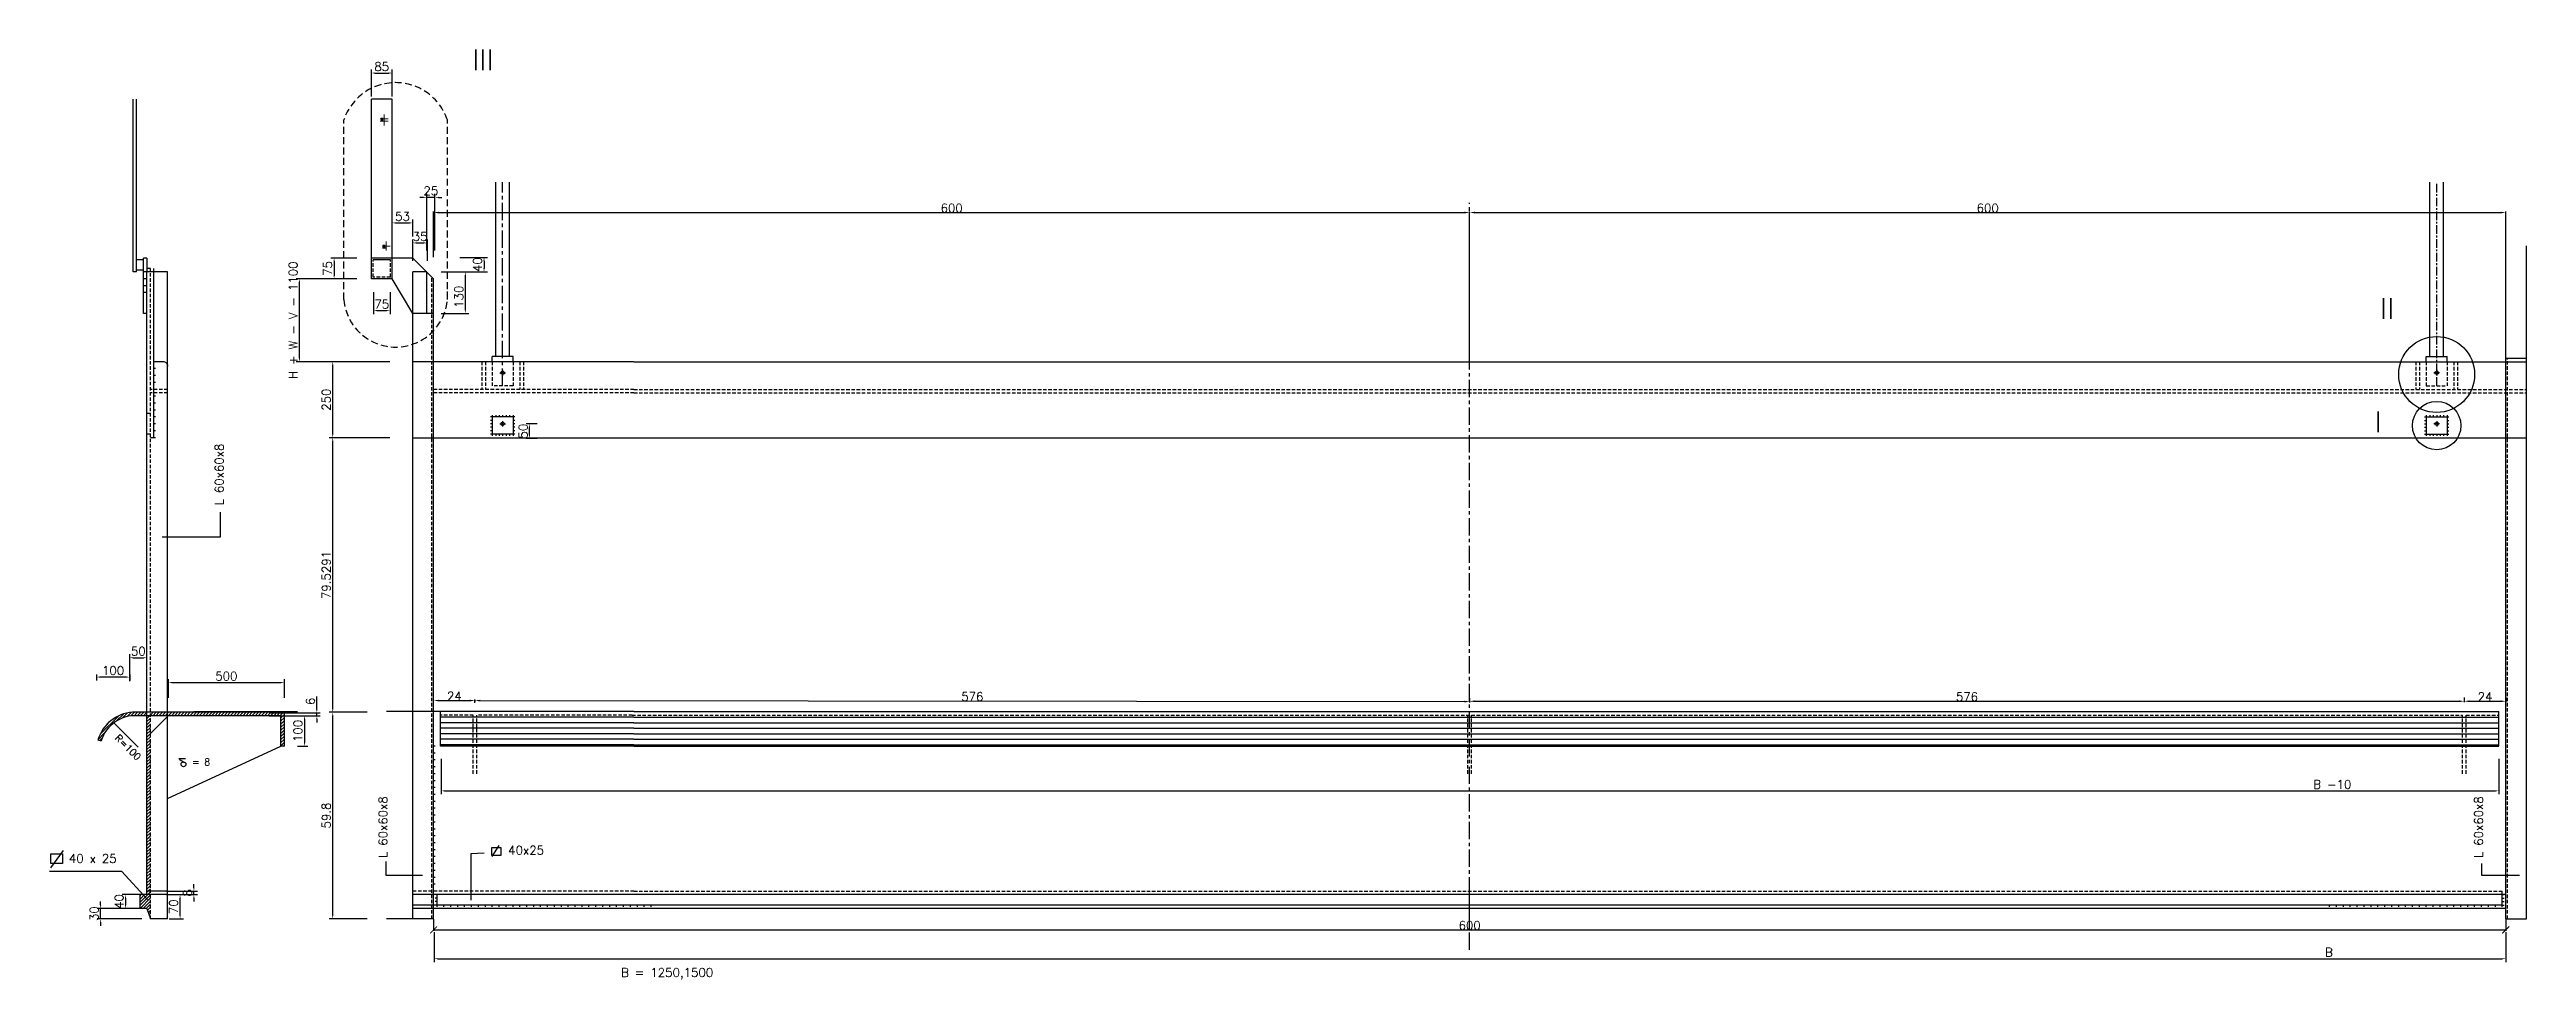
# Model space of a CAD drawing. Header units: metres. Extents: x 444 to 3227, y -3167 to -392.
# Drawn here: x 2249 to 2966, y -763 to -493 of the extents above; entities that cross this region are included whole.
import ezdxf

# ---------------------------------------------------------------- set-up
doc = ezdxf.new("R2010")
doc.units = ezdxf.units.M
doc.linetypes.add('CENTERX2', pattern=[4, 2.5, -0.5, 0.5, -0.5])
doc.linetypes.add('DASHEDX2', pattern=[1.5, 1, -0.5])
doc.layers.get('0').update_dxf_attribs({"linetype": 'CONTINUOUS'})
doc.layers.get('DEFPOINTS').update_dxf_attribs({"linetype": 'CONTINUOUS'})
for name, color, linetype in [('BANGUNAN', 7, 'CONTINUOUS'), ('DIMENSI', 7, 'CONTINUOUS'), ('TEX', 7, 'CONTINUOUS')]:
    doc.layers.add(name, color=color, linetype=linetype)
doc.styles.get("Standard").update_dxf_attribs({"font": 'Simplex.shx', "height": 2.5})
doc.dimstyles.new('Skala 100', dxfattribs={"dimtxt": 0.2, "dimasz": 2, "dimexe": 0.3, "dimexo": 0.1, "dimgap": 0.05, "dimtad": 3, "dimtih": 1, "dimtoh": 1, "dimdec": 0, "dimzin": 0, "dimdsep": 46, "dimtxsty": 'Standard', "dimblk": 'ARCHTICK', "dimcen": -0.2, "dimclrd": 8, "dimclre": 8, "dimclrt": 10, "dimadec": 0, "dimazin": 0, "dimtfac": 1, "dimtdec": 0, "dimtofl": 0, "dimtmove": 0, "dimatfit": 3, "dimldrblk": 'ARCHTICK', "dimfxl": 1, "dimtolj": 1, "dimtzin": 0, "dimarcsym": 0})
doc.dimstyles.new('Skala 200', dxfattribs={"dimtxt": 0.2, "dimasz": 1.5, "dimexe": 0.3, "dimexo": 0.1, "dimgap": 0.05, "dimtad": 3, "dimtih": 1, "dimtoh": 1, "dimdec": 0, "dimlfac": 2, "dimzin": 0, "dimdsep": 46, "dimtxsty": 'Standard', "dimcen": -0.2, "dimclrd": 8, "dimclre": 8, "dimclrt": 10, "dimadec": 0, "dimazin": 0, "dimtfac": 1, "dimtdec": 0, "dimtofl": 0, "dimtmove": 0, "dimatfit": 3, "dimfxl": 1, "dimtolj": 1, "dimtzin": 0, "dimarcsym": 0})
doc.dimstyles.get("Standard").update_dxf_attribs({"dimtxt": 0.18, "dimasz": 0.18, "dimexe": 0.18, "dimexo": 0.0625, "dimgap": 0.09, "dimtad": 0, "dimtih": 1, "dimtoh": 1, "dimdec": 4, "dimzin": 0, "dimdsep": 46, "dimtxsty": 'Standard', "dimcen": 0.09, "dimadec": 0, "dimazin": 0, "dimtfac": 1, "dimtdec": 4, "dimtofl": 0, "dimtmove": 0, "dimatfit": 3, "dimfxl": 1, "dimtolj": 1, "dimtzin": 0, "dimarcsym": 0})
pattern_1 = [(45, (1643.5781, -949.0842), (-0.4490128, 0.4490128), [])]

# ---------------------------------------------------------------- blocks, each defined once
blk = doc.blocks.new('*D82')
at = {"layer": 'DEFPOINTS', "color": 0}
for p in [(2360.58, -748.28), (2960.38, -748.28), (2960.38, -756.63)]:
    blk.add_point(p, dxfattribs=at)
at = {"layer": 'DIMENSI', "color": 1, "lineweight": -2}
for p, q in [((2360.58, -748.91), (2360.58, -757.63)), ((2960.38, -748.91), (2960.38, -757.63)), ((2361.58, -756.63), (2959.38, -756.63))]:
    blk.add_line(p, q, dxfattribs=at)
at = {"layer": 'DIMENSI', "color": 1}
for points in [[(2361.58, -756.47), (2361.58, -756.8), (2360.58, -756.63)], [(2959.38, -756.47), (2959.38, -756.8), (2960.38, -756.63)]]:
    blk.add_solid(points, dxfattribs=at)
at = {"layer": 'DIMENSI', "color": 2, "insert": (2909.18, -754.76), "char_height": 2.5, "attachment_point": 5}
blk.add_mtext('\\A1;B ', dxfattribs=at)
blk = doc.blocks.new('*D83')
at = {"layer": 'DEFPOINTS', "color": 0}
for p in [(2331.18, -605.76), (2341.58, -605.76), (2341.58, -685.28)]:
    blk.add_point(p, dxfattribs=at)
at = {"layer": 'DIMENSI', "color": 1, "lineweight": -2}
for p, q in [((2340.95, -605.76), (2330.18, -605.76)), ((2331.18, -684.28), (2331.18, -606.76)), ((2340.95, -685.28), (2330.18, -685.28))]:
    blk.add_line(p, q, dxfattribs=at)
at = {"layer": 'DIMENSI', "color": 1}
for points in [[(2331.01, -606.76), (2331.34, -606.76), (2331.18, -605.76)], [(2331.01, -684.28), (2331.34, -684.28), (2331.18, -685.28)]]:
    blk.add_solid(points, dxfattribs=at)
at = {"layer": 'DIMENSI', "color": 2, "insert": (2329.3, -645.52), "char_height": 2.5, "attachment_point": 5, "rotation": 90}
blk.add_mtext('\\A1;79.5291', dxfattribs=at)
blk = doc.blocks.new('*D84')
at = {"layer": 'DEFPOINTS', "color": 0}
for p in [(2372.37, -681.58), (2660.38, -681.88), (2660.38, -682.18)]:
    blk.add_point(p, dxfattribs=at)
at = {"layer": 'DIMENSI', "color": 8, "lineweight": -2}
for p, q in [((2372.37, -681.68), (2372.37, -682.18)), ((2373.87, -681.89), (2658.88, -682.18)), ((2660.38, -681.98), (2660.38, -682.48))]:
    blk.add_line(p, q, dxfattribs=at)
at = {"layer": 'DIMENSI', "color": 8}
for points in [[(2373.87, -681.64), (2373.87, -682.14), (2372.37, -681.88)], [(2658.88, -681.93), (2658.88, -682.43), (2660.38, -682.18)]]:
    blk.add_solid(points, dxfattribs=at)
at = {"layer": 'DIMENSI', "color": 10, "insert": (2516.38, -680.73), "char_height": 2.5, "attachment_point": 5}
blk.add_mtext('\\A1;576', dxfattribs=at)
blk = doc.blocks.new('*D85')
at = {"layer": 'DEFPOINTS', "color": 0}
for p in [(2362.58, -698.08), (2958.38, -698.08), (2958.38, -708.03)]:
    blk.add_point(p, dxfattribs=at)
at = {"layer": 'DIMENSI', "color": 1, "lineweight": -2}
for p, q in [((2362.58, -698.71), (2362.58, -709.03)), ((2958.38, -698.71), (2958.38, -709.03)), ((2363.58, -708.03), (2957.38, -708.03))]:
    blk.add_line(p, q, dxfattribs=at)
at = {"layer": 'DIMENSI', "color": 1}
for points in [[(2363.58, -707.87), (2363.58, -708.2), (2362.58, -708.03)], [(2957.38, -707.87), (2957.38, -708.2), (2958.38, -708.03)]]:
    blk.add_solid(points, dxfattribs=at)
at = {"layer": 'DIMENSI', "color": 2, "insert": (2910.18, -706.16), "char_height": 2.5, "attachment_point": 5}
blk.add_mtext('\\A1;B -10', dxfattribs=at)
blk = doc.blocks.new('*D86')
at = {"layer": 'DEFPOINTS', "color": 0}
for p in [(2331.18, -685.28), (2341.78, -685.28), (2341.78, -745.08)]:
    blk.add_point(p, dxfattribs=at)
at = {"layer": 'DIMENSI', "color": 1, "lineweight": -2}
for p, q in [((2341.15, -685.28), (2330.18, -685.28)), ((2331.18, -744.08), (2331.18, -686.28)), ((2341.15, -745.08), (2330.18, -745.08))]:
    blk.add_line(p, q, dxfattribs=at)
at = {"layer": 'DIMENSI', "color": 1}
for points in [[(2331.01, -686.28), (2331.34, -686.28), (2331.18, -685.28)], [(2331.01, -744.08), (2331.34, -744.08), (2331.18, -745.08)]]:
    blk.add_solid(points, dxfattribs=at)
at = {"layer": 'DIMENSI', "color": 2, "insert": (2329.3, -715.18), "char_height": 2.5, "attachment_point": 5, "rotation": 90}
blk.add_mtext('\\A1;59.8', dxfattribs=at)
blk = doc.blocks.new('*D87')
at = {"layer": 'DEFPOINTS', "color": 0}
for p in [(2263.98, -742.08), (2276.58, -742.08), (2276.58, -745.08)]:
    blk.add_point(p, dxfattribs=at)
at = {"layer": 'DIMENSI', "color": 1, "lineweight": -2}
for p, q in [((2275.95, -742.08), (2262.98, -742.08)), ((2275.95, -745.08), (2262.98, -745.08)), ((2263.98, -741.08), (2263.98, -740.08)), ((2263.98, -745.08), (2263.98, -742.08)), ((2263.98, -746.08), (2263.98, -747.08))]:
    blk.add_line(p, q, dxfattribs=at)
at = {"layer": 'DIMENSI', "color": 1}
for points in [[(2263.81, -741.08), (2264.14, -741.08), (2263.98, -742.08)], [(2263.81, -746.08), (2264.14, -746.08), (2263.98, -745.08)]]:
    blk.add_solid(points, dxfattribs=at)
at = {"layer": 'DIMENSI', "color": 2, "insert": (2262.1, -743.58), "char_height": 2.5, "attachment_point": 5, "rotation": 90}
blk.add_mtext('\\A1;30', dxfattribs=at)
blk = doc.blocks.new('*D88')
at = {"layer": 'DEFPOINTS', "color": 0}
for p in [(2283.18, -738.08), (2286.98, -738.08), (2283.18, -745.08)]:
    blk.add_point(p, dxfattribs=at)
at = {"layer": 'DIMENSI', "color": 1, "lineweight": -2}
for p, q in [((2283.8, -738.08), (2287.98, -738.08)), ((2283.8, -745.08), (2287.98, -745.08)), ((2286.98, -744.08), (2286.98, -739.08))]:
    blk.add_line(p, q, dxfattribs=at)
at = {"layer": 'DIMENSI', "color": 1}
for points in [[(2286.81, -739.08), (2287.14, -739.08), (2286.98, -738.08)], [(2286.81, -744.08), (2287.14, -744.08), (2286.98, -745.08)]]:
    blk.add_solid(points, dxfattribs=at)
at = {"layer": 'DIMENSI', "color": 2, "insert": (2285.1, -741.58), "char_height": 2.5, "attachment_point": 5, "rotation": 90}
blk.add_mtext('\\A1;70', dxfattribs=at)
blk = doc.blocks.new('*D89')
at = {"layer": 'DEFPOINTS', "color": 0}
for p in [(2275.98, -738.08), (2271.18, -742.08), (2275.98, -742.08)]:
    blk.add_point(p, dxfattribs=at)
at = {"layer": 'DIMENSI', "color": 1, "lineweight": -2}
for p, q in [((2275.35, -738.08), (2270.18, -738.08)), ((2275.35, -742.08), (2270.18, -742.08)), ((2271.18, -739.08), (2271.18, -741.08))]:
    blk.add_line(p, q, dxfattribs=at)
at = {"layer": 'DIMENSI', "color": 1}
for points in [[(2271.01, -739.08), (2271.34, -739.08), (2271.18, -738.08)], [(2271.01, -741.08), (2271.34, -741.08), (2271.18, -742.08)]]:
    blk.add_solid(points, dxfattribs=at)
at = {"layer": 'DIMENSI', "color": 2, "insert": (2269.3, -740.08), "char_height": 2.5, "attachment_point": 5, "rotation": 90}
blk.add_mtext('\\A1;40', dxfattribs=at)
blk = doc.blocks.new('*D90')
at = {"layer": 'DEFPOINTS', "color": 0}
for p in [(2282.38, -737.08), (2282.38, -738.08), (2290.98, -737.08)]:
    blk.add_point(p, dxfattribs=at)
at = {"layer": 'DIMENSI', "color": 1, "lineweight": -2}
for p, q in [((2283, -737.08), (2291.98, -737.08)), ((2283, -738.08), (2291.98, -738.08)), ((2290.98, -736.08), (2290.98, -735.08)), ((2290.98, -738.08), (2290.98, -737.08)), ((2290.98, -739.08), (2290.98, -740.08))]:
    blk.add_line(p, q, dxfattribs=at)
at = {"layer": 'DIMENSI', "color": 1}
for points in [[(2290.81, -736.08), (2291.14, -736.08), (2290.98, -737.08)], [(2290.81, -739.08), (2291.14, -739.08), (2290.98, -738.08)]]:
    blk.add_solid(points, dxfattribs=at)
at = {"layer": 'DIMENSI', "color": 2, "insert": (2289.1, -737.58), "char_height": 2.5, "attachment_point": 5, "rotation": 90}
blk.add_mtext('\\A1;8', dxfattribs=at)
blk = doc.blocks.new('*D91')
at = {"layer": 'DEFPOINTS', "color": 0}
for p in [(2317.18, -676.68), (2283.58, -681.68), (2317.18, -681.68)]:
    blk.add_point(p, dxfattribs=at)
at = {"layer": 'DIMENSI', "color": 1, "lineweight": -2}
for p, q in [((2283.58, -681.06), (2283.58, -675.68)), ((2284.58, -676.68), (2316.18, -676.68)), ((2317.18, -681.06), (2317.18, -675.68))]:
    blk.add_line(p, q, dxfattribs=at)
at = {"layer": 'DIMENSI', "color": 1}
for points in [[(2284.58, -676.52), (2284.58, -676.85), (2283.58, -676.68)], [(2316.18, -676.52), (2316.18, -676.85), (2317.18, -676.68)]]:
    blk.add_solid(points, dxfattribs=at)
at = {"layer": 'DIMENSI', "color": 2, "insert": (2300.38, -674.81), "char_height": 2.5, "attachment_point": 5}
blk.add_mtext('\\A1;500', dxfattribs=at)
blk = doc.blocks.new('*D92')
at = {"layer": 'DEFPOINTS', "color": 0}
for p in [(2277.38, -669.48), (2272.38, -676.88), (2277.38, -676.88)]:
    blk.add_point(p, dxfattribs=at)
at = {"layer": 'DIMENSI', "color": 1, "lineweight": -2}
for p, q in [((2272.38, -676.26), (2272.38, -668.48)), ((2273.38, -669.48), (2276.38, -669.48)), ((2277.38, -676.26), (2277.38, -668.48))]:
    blk.add_line(p, q, dxfattribs=at)
at = {"layer": 'DIMENSI', "color": 1}
for points in [[(2273.38, -669.32), (2273.38, -669.65), (2272.38, -669.48)], [(2276.38, -669.32), (2276.38, -669.65), (2277.38, -669.48)]]:
    blk.add_solid(points, dxfattribs=at)
at = {"layer": 'DIMENSI', "color": 2, "insert": (2274.88, -667.61), "char_height": 2.5, "attachment_point": 5}
blk.add_mtext('\\A1;50', dxfattribs=at)
blk = doc.blocks.new('*D93')
at = {"layer": 'DEFPOINTS', "color": 0}
for p in [(2262.78, -673.68), (2272.38, -673.68), (2262.78, -675.08)]:
    blk.add_point(p, dxfattribs=at)
at = {"layer": 'DIMENSI', "color": 1, "lineweight": -2}
for p, q in [((2262.78, -674.31), (2262.78, -676.08)), ((2271.38, -675.08), (2263.78, -675.08)), ((2272.38, -674.31), (2272.38, -676.08))]:
    blk.add_line(p, q, dxfattribs=at)
at = {"layer": 'DIMENSI', "color": 1}
for points in [[(2263.78, -674.92), (2263.78, -675.25), (2262.78, -675.08)], [(2271.38, -674.92), (2271.38, -675.25), (2272.38, -675.08)]]:
    blk.add_solid(points, dxfattribs=at)
at = {"layer": 'DIMENSI', "color": 2, "insert": (2267.58, -673.21), "char_height": 2.5, "attachment_point": 5}
blk.add_mtext('\\A1;100', dxfattribs=at)
blk = doc.blocks.new('*D94')
at = {"layer": 'DEFPOINTS', "color": 0}
for p in [(2320.38, -686.28), (2320.38, -695.08), (2322.98, -695.08)]:
    blk.add_point(p, dxfattribs=at)
at = {"layer": 'DIMENSI', "color": 1, "lineweight": -2}
for p, q in [((2321, -686.28), (2323.98, -686.28)), ((2322.98, -687.28), (2322.98, -694.08)), ((2321, -695.08), (2323.98, -695.08))]:
    blk.add_line(p, q, dxfattribs=at)
at = {"layer": 'DIMENSI', "color": 1}
for points in [[(2322.81, -687.28), (2323.14, -687.28), (2322.98, -686.28)], [(2322.81, -694.08), (2323.14, -694.08), (2322.98, -695.08)]]:
    blk.add_solid(points, dxfattribs=at)
at = {"layer": 'DIMENSI', "color": 2, "insert": (2321.1, -690.68), "char_height": 2.5, "attachment_point": 5, "rotation": 90}
blk.add_mtext('\\A1;100', dxfattribs=at)
blk = doc.blocks.new('*D95')
at = {"layer": 'DEFPOINTS', "color": 0}
for p in [(2312.18, -685.48), (2312.18, -686.28), (2326.58, -685.48)]:
    blk.add_point(p, dxfattribs=at)
at = {"layer": 'DIMENSI', "color": 1, "lineweight": -2}
for p, q in [((2326.58, -684.48), (2326.58, -680.69)), ((2312.8, -685.48), (2327.58, -685.48)), ((2312.8, -686.28), (2327.58, -686.28)), ((2326.58, -686.28), (2326.58, -685.48)), ((2326.58, -687.28), (2326.58, -688.28))]:
    blk.add_line(p, q, dxfattribs=at)
at = {"layer": 'DIMENSI', "color": 1}
for points in [[(2326.41, -684.48), (2326.74, -684.48), (2326.58, -685.48)], [(2326.41, -687.28), (2326.74, -687.28), (2326.58, -686.28)]]:
    blk.add_solid(points, dxfattribs=at)
at = {"layer": 'DIMENSI', "color": 2, "insert": (2324.7, -682.09), "char_height": 2.5, "attachment_point": 5, "rotation": 90}
blk.add_mtext('\\A1;6', dxfattribs=at)
blk = doc.blocks.new('*D96')
at = {"layer": 'DEFPOINTS', "color": 0}
for p in [(2360.38, -682.68), (2372.37, -681.88), (2372.37, -682.68)]:
    blk.add_point(p, dxfattribs=at)
at = {"layer": 'DIMENSI', "color": 8, "lineweight": -2}
for p, q in [((2360.38, -682.58), (2360.38, -681.58)), ((2361.88, -681.88), (2370.87, -681.88)), ((2372.37, -682.58), (2372.37, -681.58))]:
    blk.add_line(p, q, dxfattribs=at)
at = {"layer": 'DIMENSI', "color": 8}
for points in [[(2361.88, -681.63), (2361.88, -682.13), (2360.38, -681.88)], [(2370.87, -681.63), (2370.87, -682.13), (2372.37, -681.88)]]:
    blk.add_solid(points, dxfattribs=at)
at = {"layer": 'DIMENSI', "color": 10, "insert": (2366.38, -680.58), "char_height": 2.5, "attachment_point": 5}
blk.add_mtext('\\A1;24', dxfattribs=at)
blk = doc.blocks.new('*D97')
at = {"layer": 'DEFPOINTS', "color": 0}
for p in [(2948.38, -680.88), (2960.38, -680.88), (2960.38, -682.08)]:
    blk.add_point(p, dxfattribs=at)
at = {"layer": 'DIMENSI', "color": 8, "lineweight": -2}
for p, q in [((2948.38, -680.98), (2948.38, -682.38)), ((2960.38, -680.98), (2960.38, -682.38)), ((2949.88, -682.08), (2958.88, -682.08))]:
    blk.add_line(p, q, dxfattribs=at)
at = {"layer": 'DIMENSI', "color": 8}
for points in [[(2949.88, -681.83), (2949.88, -682.33), (2948.38, -682.08)], [(2958.88, -681.83), (2958.88, -682.33), (2960.38, -682.08)]]:
    blk.add_solid(points, dxfattribs=at)
at = {"layer": 'DIMENSI', "color": 10, "insert": (2954.38, -680.78), "char_height": 2.5, "attachment_point": 5}
blk.add_mtext('\\A1;24', dxfattribs=at)
blk = doc.blocks.new('*D98')
at = {"layer": 'DEFPOINTS', "color": 0}
for p in [(2660.38, -681.08), (2948.38, -681.08), (2948.38, -682.08)]:
    blk.add_point(p, dxfattribs=at)
at = {"layer": 'DIMENSI', "color": 8, "lineweight": -2}
for p, q in [((2660.38, -681.18), (2660.38, -682.38)), ((2948.38, -681.18), (2948.38, -682.38)), ((2661.88, -682.08), (2946.88, -682.08))]:
    blk.add_line(p, q, dxfattribs=at)
at = {"layer": 'DIMENSI', "color": 8}
for points in [[(2661.88, -681.83), (2661.88, -682.33), (2660.38, -682.08)], [(2946.88, -681.83), (2946.88, -682.33), (2948.38, -682.08)]]:
    blk.add_solid(points, dxfattribs=at)
at = {"layer": 'DIMENSI', "color": 10, "insert": (2804.38, -680.78), "char_height": 2.5, "attachment_point": 5}
blk.add_mtext('\\A1;576', dxfattribs=at)
blk = doc.blocks.new('*D99')
at = {"layer": 'DEFPOINTS', "color": 0}
for p in [(2660.38, -540.56), (2360.38, -553.56), (2660.38, -553.56)]:
    blk.add_point(p, dxfattribs=at)
at = {"layer": 'DIMENSI', "color": 8, "lineweight": -2}
for p, q in [((2360.38, -553.46), (2360.38, -540.26)), ((2361.88, -540.56), (2658.88, -540.56)), ((2660.38, -553.46), (2660.38, -540.26))]:
    blk.add_line(p, q, dxfattribs=at)
at = {"layer": 'DIMENSI', "color": 8}
for points in [[(2361.88, -540.31), (2361.88, -540.81), (2360.38, -540.56)], [(2658.88, -540.31), (2658.88, -540.81), (2660.38, -540.56)]]:
    blk.add_solid(points, dxfattribs=at)
at = {"layer": 'DIMENSI', "color": 10, "insert": (2510.38, -539.26), "char_height": 2.5, "attachment_point": 5}
blk.add_mtext('\\A1;600', dxfattribs=at)
blk = doc.blocks.new('*D100')
at = {"layer": 'DEFPOINTS', "color": 0}
for p in [(2321.58, -559.76), (2333.78, -559.76), (2333.78, -583.76)]:
    blk.add_point(p, dxfattribs=at)
at = {"layer": 'DIMENSI', "color": 1, "lineweight": -2}
for p, q in [((2333.15, -559.76), (2320.58, -559.76)), ((2321.58, -582.76), (2321.58, -560.76)), ((2333.15, -583.76), (2320.58, -583.76))]:
    blk.add_line(p, q, dxfattribs=at)
at = {"layer": 'DIMENSI', "color": 1}
for points in [[(2321.41, -560.76), (2321.74, -560.76), (2321.58, -559.76)], [(2321.41, -582.76), (2321.74, -582.76), (2321.58, -583.76)]]:
    blk.add_solid(points, dxfattribs=at)
at = {"layer": 'DIMENSI', "color": 2, "insert": (2319.7, -571.76), "char_height": 2.5, "attachment_point": 5, "rotation": 90}
blk.add_mtext('\\A1;H + W - V - 1100', dxfattribs=at)
blk = doc.blocks.new('*D101')
at = {"layer": 'DEFPOINTS', "color": 0}
for p in [(2331.18, -583.76), (2348.38, -583.76), (2348.38, -605.76)]:
    blk.add_point(p, dxfattribs=at)
at = {"layer": 'DIMENSI', "color": 1, "lineweight": -2}
for p, q in [((2347.75, -583.76), (2330.18, -583.76)), ((2331.18, -604.76), (2331.18, -584.76)), ((2347.75, -605.76), (2330.18, -605.76))]:
    blk.add_line(p, q, dxfattribs=at)
at = {"layer": 'DIMENSI', "color": 1}
for points in [[(2331.01, -584.76), (2331.34, -584.76), (2331.18, -583.76)], [(2331.01, -604.76), (2331.34, -604.76), (2331.18, -605.76)]]:
    blk.add_solid(points, dxfattribs=at)
at = {"layer": 'DIMENSI', "color": 2, "insert": (2329.3, -594.76), "char_height": 2.5, "attachment_point": 5, "rotation": 90}
blk.add_mtext('\\A1;250', dxfattribs=at)
blk = doc.blocks.new('*D102')
at = {"layer": 'DEFPOINTS', "color": 0}
for p in [(2367.38, -553.56), (2367.38, -557.76), (2374.98, -557.76)]:
    blk.add_point(p, dxfattribs=at)
at = {"layer": 'DIMENSI', "color": 1, "lineweight": -2}
for p, q in [((2368, -553.56), (2375.98, -553.56)), ((2368, -557.76), (2375.98, -557.76)), ((2374.98, -554.56), (2374.98, -556.76))]:
    blk.add_line(p, q, dxfattribs=at)
at = {"layer": 'DIMENSI', "color": 1}
for points in [[(2374.81, -554.56), (2375.14, -554.56), (2374.98, -553.56)], [(2374.81, -556.76), (2375.14, -556.76), (2374.98, -557.76)]]:
    blk.add_solid(points, dxfattribs=at)
at = {"layer": 'DIMENSI', "color": 2, "insert": (2373.1, -555.66), "char_height": 2.5, "attachment_point": 5, "rotation": 90}
blk.add_mtext('\\A1;40', dxfattribs=at)
blk = doc.blocks.new('*D103')
at = {"layer": 'DEFPOINTS', "color": 0}
for p in [(2338.78, -553.76), (2331.58, -559.76), (2338.78, -559.76)]:
    blk.add_point(p, dxfattribs=at)
at = {"layer": 'DIMENSI', "color": 1, "lineweight": -2}
for p, q in [((2338.15, -553.76), (2330.58, -553.76)), ((2331.58, -554.76), (2331.58, -558.76)), ((2338.15, -559.76), (2330.58, -559.76))]:
    blk.add_line(p, q, dxfattribs=at)
at = {"layer": 'DIMENSI', "color": 1}
for points in [[(2331.41, -554.76), (2331.74, -554.76), (2331.58, -553.76)], [(2331.41, -558.76), (2331.74, -558.76), (2331.58, -559.76)]]:
    blk.add_solid(points, dxfattribs=at)
at = {"layer": 'DIMENSI', "color": 2, "insert": (2329.7, -556.76), "char_height": 2.5, "attachment_point": 5, "rotation": 90}
blk.add_mtext('\\A1;75', dxfattribs=at)
blk = doc.blocks.new('*D104')
at = {"layer": 'DEFPOINTS', "color": 0}
for p in [(2342.98, -562.96), (2347.78, -562.96), (2347.78, -568.96)]:
    blk.add_point(p, dxfattribs=at)
at = {"layer": 'DIMENSI', "color": 1, "lineweight": -2}
for p, q in [((2342.98, -563.58), (2342.98, -569.96)), ((2347.78, -563.58), (2347.78, -569.96)), ((2343.98, -568.96), (2346.78, -568.96))]:
    blk.add_line(p, q, dxfattribs=at)
at = {"layer": 'DIMENSI', "color": 1}
for points in [[(2343.98, -568.79), (2343.98, -569.12), (2342.98, -568.96)], [(2346.78, -568.79), (2346.78, -569.12), (2347.78, -568.96)]]:
    blk.add_solid(points, dxfattribs=at)
at = {"layer": 'DIMENSI', "color": 2, "insert": (2345.38, -567.08), "char_height": 2.5, "attachment_point": 5}
blk.add_mtext('\\A1;75', dxfattribs=at)
blk = doc.blocks.new('*D105')
at = {"layer": 'DEFPOINTS', "color": 0}
for p in [(2361.98, -557.76), (2369.58, -557.76), (2361.98, -569.76)]:
    blk.add_point(p, dxfattribs=at)
at = {"layer": 'DIMENSI', "color": 1, "lineweight": -2}
for p, q in [((2362.6, -557.76), (2370.58, -557.76)), ((2369.58, -568.76), (2369.58, -558.76)), ((2362.6, -569.76), (2370.58, -569.76))]:
    blk.add_line(p, q, dxfattribs=at)
at = {"layer": 'DIMENSI', "color": 1}
for points in [[(2369.41, -558.76), (2369.74, -558.76), (2369.58, -557.76)], [(2369.41, -568.76), (2369.74, -568.76), (2369.58, -569.76)]]:
    blk.add_solid(points, dxfattribs=at)
at = {"layer": 'DIMENSI', "color": 2, "insert": (2367.7, -564.96), "char_height": 2.5, "attachment_point": 5, "rotation": 90}
blk.add_mtext('\\A1;130', dxfattribs=at)
blk = doc.blocks.new('*D106')
at = {"layer": 'DEFPOINTS', "color": 0}
for p in [(2354.38, -543.56), (2348.38, -548.16), (2354.38, -548.16)]:
    blk.add_point(p, dxfattribs=at)
at = {"layer": 'DIMENSI', "color": 1, "lineweight": -2}
for p, q in [((2348.38, -547.53), (2348.38, -542.56)), ((2349.38, -543.56), (2353.38, -543.56)), ((2354.38, -547.53), (2354.38, -542.56))]:
    blk.add_line(p, q, dxfattribs=at)
at = {"layer": 'DIMENSI', "color": 1}
for points in [[(2349.38, -543.39), (2349.38, -543.72), (2348.38, -543.56)], [(2353.38, -543.39), (2353.38, -543.72), (2354.38, -543.56)]]:
    blk.add_solid(points, dxfattribs=at)
at = {"layer": 'DIMENSI', "color": 2, "insert": (2351.38, -541.68), "char_height": 2.5, "attachment_point": 5}
blk.add_mtext('\\A1;53', dxfattribs=at)
blk = doc.blocks.new('*D107')
at = {"layer": 'DEFPOINTS', "color": 0}
for p in [(2358.38, -536.16), (2358.38, -552.16), (2360.78, -552.16)]:
    blk.add_point(p, dxfattribs=at)
at = {"layer": 'DIMENSI', "color": 1, "lineweight": -2}
for p, q in [((2357.38, -536.16), (2356.38, -536.16)), ((2358.38, -551.53), (2358.38, -535.16)), ((2360.78, -536.16), (2358.38, -536.16)), ((2360.78, -551.53), (2360.78, -535.16)), ((2361.78, -536.16), (2362.78, -536.16))]:
    blk.add_line(p, q, dxfattribs=at)
at = {"layer": 'DIMENSI', "color": 1}
for points in [[(2357.38, -535.99), (2357.38, -536.32), (2358.38, -536.16)], [(2361.78, -535.99), (2361.78, -536.32), (2360.78, -536.16)]]:
    blk.add_solid(points, dxfattribs=at)
at = {"layer": 'DIMENSI', "color": 2, "insert": (2359.58, -534.28), "char_height": 2.5, "attachment_point": 5}
blk.add_mtext('\\A1;25', dxfattribs=at)
blk = doc.blocks.new('*D108')
at = {"layer": 'DEFPOINTS', "color": 0}
for p in [(2358.58, -549.36), (2354.38, -555.16), (2358.58, -555.16)]:
    blk.add_point(p, dxfattribs=at)
at = {"layer": 'DIMENSI', "color": 1, "lineweight": -2}
for p, q in [((2354.38, -554.53), (2354.38, -548.36)), ((2355.38, -549.36), (2357.58, -549.36)), ((2358.58, -554.53), (2358.58, -548.36))]:
    blk.add_line(p, q, dxfattribs=at)
at = {"layer": 'DIMENSI', "color": 1}
for points in [[(2355.38, -549.19), (2355.38, -549.52), (2354.38, -549.36)], [(2357.58, -549.19), (2357.58, -549.52), (2358.58, -549.36)]]:
    blk.add_solid(points, dxfattribs=at)
at = {"layer": 'DIMENSI', "color": 2, "insert": (2356.48, -547.48), "char_height": 2.5, "attachment_point": 5}
blk.add_mtext('\\A1;35', dxfattribs=at)
blk = doc.blocks.new('*D109')
at = {"layer": 'DEFPOINTS', "color": 0}
for p in [(2388.18, -601.76), (2390.98, -601.76), (2390.98, -605.96)]:
    blk.add_point(p, dxfattribs=at)
at = {"layer": 'DIMENSI', "color": 1, "lineweight": -2}
for p, q in [((2390.35, -601.76), (2387.18, -601.76)), ((2390.35, -605.96), (2387.18, -605.96)), ((2388.18, -604.96), (2388.18, -602.76))]:
    blk.add_line(p, q, dxfattribs=at)
at = {"layer": 'DIMENSI', "color": 1}
for points in [[(2388.01, -602.76), (2388.34, -602.76), (2388.18, -601.76)], [(2388.01, -604.96), (2388.34, -604.96), (2388.18, -605.96)]]:
    blk.add_solid(points, dxfattribs=at)
at = {"layer": 'DIMENSI', "color": 2, "insert": (2386.3, -603.86), "char_height": 2.5, "attachment_point": 5, "rotation": 90}
blk.add_mtext('\\A1;50', dxfattribs=at)
blk = doc.blocks.new('*D110')
at = {"layer": 'DEFPOINTS', "color": 0}
for p in [(2348.38, -500.16), (2342.38, -507.56), (2348.38, -507.56)]:
    blk.add_point(p, dxfattribs=at)
at = {"layer": 'DIMENSI', "color": 1, "lineweight": -2}
for p, q in [((2342.38, -506.93), (2342.38, -499.16)), ((2343.38, -500.16), (2347.38, -500.16)), ((2348.38, -506.93), (2348.38, -499.16))]:
    blk.add_line(p, q, dxfattribs=at)
at = {"layer": 'DIMENSI', "color": 1}
for points in [[(2343.38, -499.99), (2343.38, -500.32), (2342.38, -500.16)], [(2347.38, -499.99), (2347.38, -500.32), (2348.38, -500.16)]]:
    blk.add_solid(points, dxfattribs=at)
at = {"layer": 'DIMENSI', "color": 2, "insert": (2345.38, -498.28), "char_height": 2.5, "attachment_point": 5}
blk.add_mtext('\\A1;85', dxfattribs=at)
blk = doc.blocks.new('_ArchTick')
at = {"color": 0, "linetype": 'ByBlock', "const_width": 0.15}
blk.add_lwpolyline([(-0.5, -0.5), (0.5, 0.5)], dxfattribs=at)
blk = doc.blocks.new('*D111')
at = {"layer": 'DEFPOINTS', "color": 0}
for p in [(2360.38, -745.08), (2960.38, -745.08), (2960.38, -748.28)]:
    blk.add_point(p, dxfattribs=at)
at = {"layer": 'DIMENSI', "color": 8, "lineweight": -2}
for p, q in [((2360.38, -745.18), (2360.38, -748.58)), ((2960.38, -745.18), (2960.38, -748.58)), ((2360.38, -748.28), (2960.38, -748.28))]:
    blk.add_line(p, q, dxfattribs=at)
at = {"layer": 'DIMENSI', "color": 8, "lineweight": -2, "xscale": 2, "yscale": 2, "zscale": 2, "rotation": 180}
blk.add_blockref('_ArchTick', (2360.38, -748.28), dxfattribs=at)
at = {"layer": 'DIMENSI', "color": 8, "lineweight": -2, "xscale": 2, "yscale": 2, "zscale": 2}
blk.add_blockref('_ArchTick', (2960.38, -748.28), dxfattribs=at)
at = {"layer": 'DIMENSI', "color": 10, "insert": (2660.38, -746.98), "char_height": 2.5, "attachment_point": 5}
blk.add_mtext('\\A1;600', dxfattribs=at)
blk = doc.blocks.new('*D112')
at = {"layer": 'DEFPOINTS', "color": 0}
for p in [(2960.38, -540.56), (2660.38, -583.76), (2960.38, -583.76)]:
    blk.add_point(p, dxfattribs=at)
at = {"layer": 'DIMENSI', "color": 8, "lineweight": -2}
for p, q in [((2660.38, -583.66), (2660.38, -540.26)), ((2661.88, -540.56), (2958.88, -540.56)), ((2960.38, -583.66), (2960.38, -540.26))]:
    blk.add_line(p, q, dxfattribs=at)
at = {"layer": 'DIMENSI', "color": 8}
for points in [[(2661.88, -540.31), (2661.88, -540.81), (2660.38, -540.56)], [(2958.88, -540.31), (2958.88, -540.81), (2960.38, -540.56)]]:
    blk.add_solid(points, dxfattribs=at)
at = {"layer": 'DIMENSI', "color": 10, "insert": (2810.38, -539.26), "char_height": 2.5, "attachment_point": 5}
blk.add_mtext('\\A1;600', dxfattribs=at)

msp = doc.modelspace()

# ---------------------------------------------------------------- hatches: boundary and pattern name
at = {"layer": 'BANGUNAN'}
h = msp.add_hatch(dxfattribs=at)
h.set_pattern_fill('ANSI31', color=1, scale=0.2, style=0)
h.set_pattern_definition(pattern_1)
h.paths.add_polyline_path([(2278.37809, -686.28422), (2277.37809, -686.28422), (2277.37809, -737.08422), (2278.37809, -737.08422)])
h.paths.add_polyline_path([(2277.37809, -686.28422), (2277.37809, -685.28422), (2273.17809, -685.28422, 0.311391495), (2263.17809, -693.28422), (2264.13567, -693.57238, -0.351728858), (2274.74176, -686.28422)])
h.paths.add_polyline_path([(2283.37809, -686.28422), (2283.37809, -685.28422), (2278.37809, -685.28422), (2278.37809, -686.28422)])
h.paths.add_polyline_path([(2317.17809, -685.28422), (2283.37809, -685.28422), (2283.37809, -686.28422), (2316.17809, -686.28422), (2316.17809, -695.08422), (2317.17809, -695.08422)])
at = {"layer": 'DIMENSI'}
h = msp.add_hatch(dxfattribs=at)
h.set_pattern_fill('ANSI31', color=1, scale=0.2, style=0)
h.set_pattern_definition(pattern_1)
h.paths.add_polyline_path([(2277.37809, -737.08422), (2277.37809, -738.08422), (2278.37809, -738.08422), (2278.37809, -737.08422)])
h.paths.add_polyline_path([(2278.37809, -738.08422), (2275.37809, -738.08422), (2275.37809, -742.08422), (2277.37809, -742.08422), (2278.37809, -745.08422)])

# ---------------------------------------------------------------- linework, layer by layer
at = {"layer": 'BANGUNAN', "color": 2}
for p, q in [((2273.37809, -557.75516), (2273.37809, -507.75516)), ((2274.37809, -557.75516), (2274.37809, -507.75516)), ((2342.37809, -559.75516), (2342.37809, -507.75516)), ((2348.37809, -507.75516), (2342.37809, -507.75516)), ((2348.37809, -559.75516), (2348.37809, -507.75516)), ((2274.37809, -557.75516), (2273.37809, -557.75516)), ((2276.37809, -554.25516), (2274.37809, -554.25516)), ((2276.37809, -557.25516), (2274.37809, -557.25516)), ((2276.37809, -569.75516), (2276.37809, -553.75516)), ((2277.37809, -553.75516), (2276.37809, -553.75516)), ((2277.37809, -557.75516), (2276.37809, -557.75516)), ((2277.37809, -553.75516), (2277.37809, -557.75516)), ((2278.37809, -556.75516), (2277.37809, -556.75516)), ((2354.37809, -553.75516), (2342.37809, -553.75516)), ((2347.87809, -554.25516), (2342.87809, -554.25516)), ((2360.37809, -559.75516), (2354.37809, -553.75516)), ((2358.37809, -569.75516), (2358.37809, -557.75516)), ((2277.37809, -559.75516), (2276.37809, -559.75516)), ((2277.37809, -561.75516), (2276.37809, -561.75516)), ((2277.37809, -563.75516), (2276.37809, -563.75516)), ((2348.37809, -559.75516), (2342.37809, -559.75516)), ((2354.37809, -569.75516), (2348.37809, -559.75516)), ((2360.37809, -745.08422), (2360.37809, -559.75516)), ((2277.37809, -569.75516), (2276.37809, -569.75516)), ((2358.37809, -569.75516), (2354.37809, -569.75516)), ((2360.37809, -569.75516), (2354.37809, -569.75516)), ((2282.37809, -583.75516), (2279.37809, -583.75516)), ((2279.87809, -585.75516), (2279.37809, -585.75516)), ((2279.87809, -587.75516), (2279.37809, -587.75516)), ((2418.37809, -583.75516), (2354.37809, -583.75516)), ((2383.37809, -582.25516), (2377.37809, -582.25516)), ((2418.37809, -583.75516), (2966.37809, -583.75516)), ((2937.37809, -582.25516), (2943.37809, -582.25516)), ((2960.37809, -745.08422), (2960.37809, -582.75516)), ((2960.37809, -582.75516), (2966.37809, -582.75516)), ((2279.87809, -589.75516), (2279.37809, -589.75516)), ((2290.97809, -685.08422), (2320.97809, -685.08422)), ((2418.37809, -685.08422), (2346.77809, -685.08422)), ((2362.37809, -695.08422), (2362.37809, -685.08422)), ((2418.37809, -686.68422), (2362.37809, -686.68422)), ((2418.37809, -688.28422), (2362.37809, -688.28422)), ((2418.37809, -685.08422), (2958.37809, -685.08422)), ((2418.37809, -686.68422), (2958.37809, -686.68422)), ((2418.37809, -688.28422), (2958.37809, -688.28422)), ((2958.37809, -695.08422), (2958.37809, -685.08422)), ((2360.87809, -695.08422), (2360.37809, -695.08422)), ((2418.37809, -689.88422), (2362.37809, -689.88422)), ((2418.37809, -691.48422), (2362.37809, -691.48422)), ((2418.37809, -693.08422), (2362.37809, -693.08422)), ((2418.37809, -694.68422), (2362.37809, -694.68422)), ((2418.37809, -695.08422), (2362.37809, -695.08422)), ((2418.37809, -689.88422), (2958.37809, -689.88422)), ((2418.37809, -691.48422), (2958.37809, -691.48422)), ((2418.37809, -693.08422), (2958.37809, -693.08422)), ((2418.37809, -694.68422), (2958.37809, -694.68422)), ((2418.37809, -695.08422), (2958.37809, -695.08422)), ((2360.87809, -697.08422), (2360.37809, -697.08422)), ((2360.87809, -699.08422), (2360.37809, -699.08422)), ((2360.87809, -701.08422), (2360.37809, -701.08422)), ((2360.87809, -703.08422), (2360.37809, -703.08422)), ((2360.87809, -705.08422), (2360.37809, -705.08422)), ((2360.87809, -707.08422), (2360.37809, -707.08422)), ((2360.87809, -709.08422), (2360.37809, -709.08422)), ((2360.87809, -711.08422), (2360.37809, -711.08422)), ((2360.87809, -713.08422), (2360.37809, -713.08422)), ((2360.87809, -715.08422), (2360.37809, -715.08422)), ((2360.87809, -717.08422), (2360.37809, -717.08422)), ((2360.87809, -719.08422), (2360.37809, -719.08422)), ((2360.87809, -721.08422), (2360.37809, -721.08422)), ((2360.87809, -723.08422), (2360.37809, -723.08422)), ((2360.87809, -725.08422), (2360.37809, -725.08422)), ((2360.87809, -727.08422), (2360.37809, -727.08422)), ((2360.87809, -729.08422), (2360.37809, -729.08422)), ((2360.87809, -731.08422), (2360.37809, -731.08422)), ((2275.37809, -742.08422), (2275.37809, -738.08422)), ((2283.37809, -738.08422), (2275.37809, -738.08422)), ((2960.37809, -738.08422), (2354.37809, -738.08422)), ((2360.87809, -733.08422), (2360.37809, -733.08422)), ((2360.87809, -735.08422), (2360.37809, -735.08422)), ((2360.37809, -743.08422), (2360.37809, -737.08422)), ((2360.37809, -743.08422), (2360.37809, -737.08422)), ((2360.37809, -743.08422), (2360.37809, -737.08422)), ((2360.37809, -743.08422), (2360.37809, -737.08422)), ((2361.37809, -741.08422), (2361.37809, -738.08422)), ((2959.37809, -741.58422), (2959.37809, -737.08422)), ((2959.37809, -738.08422), (2959.87809, -738.08422)), ((2960.37809, -743.08422), (2960.37809, -737.08422)), ((2277.37809, -742.08422), (2275.37809, -742.08422)), ((2277.37809, -742.08422), (2278.37809, -745.08422)), ((2283.37809, -745.08422), (2278.37809, -745.08422)), ((2360.37809, -745.08422), (2346.77809, -745.08422)), ((2959.37809, -741.08422), (2354.37809, -741.08422)), ((2960.37809, -742.08422), (2354.37809, -742.08422)), ((2361.37809, -739.08422), (2360.87809, -739.08422)), ((2361.37809, -740.08422), (2360.87809, -740.08422)), ((2361.37809, -741.08422), (2360.87809, -741.08422)), ((2361.37809, -741.58422), (2361.37809, -741.08422)), ((2363.37809, -741.58422), (2363.37809, -741.08422)), ((2365.37809, -741.58422), (2365.37809, -741.08422)), ((2367.37809, -741.58422), (2367.37809, -741.08422)), ((2369.37809, -741.58422), (2369.37809, -741.08422)), ((2371.37809, -741.58422), (2371.37809, -741.08422)), ((2373.37809, -741.58422), (2373.37809, -741.08422)), ((2375.37809, -741.58422), (2375.37809, -741.08422)), ((2377.37809, -741.58422), (2377.37809, -741.08422)), ((2379.37809, -741.58422), (2379.37809, -741.08422)), ((2381.37809, -741.58422), (2381.37809, -741.08422)), ((2383.37809, -741.58422), (2383.37809, -741.08422)), ((2385.37809, -741.58422), (2385.37809, -741.08422)), ((2387.37809, -741.58422), (2387.37809, -741.08422)), ((2389.37809, -741.58422), (2389.37809, -741.08422)), ((2391.37809, -741.58422), (2391.37809, -741.08422)), ((2393.37809, -741.58422), (2393.37809, -741.08422)), ((2395.37809, -741.58422), (2395.37809, -741.08422)), ((2397.37809, -741.58422), (2397.37809, -741.08422)), ((2399.37809, -741.58422), (2399.37809, -741.08422)), ((2401.37809, -741.58422), (2401.37809, -741.08422)), ((2403.37809, -741.58422), (2403.37809, -741.08422)), ((2405.37809, -741.58422), (2405.37809, -741.08422)), ((2407.37809, -741.58422), (2407.37809, -741.08422)), ((2409.37809, -741.58422), (2409.37809, -741.08422)), ((2411.37809, -741.58422), (2411.37809, -741.08422)), ((2413.37809, -741.58422), (2413.37809, -741.08422)), ((2415.37809, -741.58422), (2415.37809, -741.08422)), ((2417.37809, -741.58422), (2417.37809, -741.08422)), ((2419.37809, -741.58422), (2419.37809, -741.08422)), ((2421.37809, -741.58422), (2421.37809, -741.08422)), ((2423.37809, -741.58422), (2423.37809, -741.08422)), ((2909.37809, -741.58422), (2909.37809, -741.08422)), ((2911.37809, -741.58422), (2911.37809, -741.08422)), ((2913.37809, -741.58422), (2913.37809, -741.08422)), ((2915.37809, -741.58422), (2915.37809, -741.08422)), ((2917.37809, -741.58422), (2917.37809, -741.08422)), ((2919.37809, -741.58422), (2919.37809, -741.08422)), ((2921.37809, -741.58422), (2921.37809, -741.08422)), ((2923.37809, -741.58422), (2923.37809, -741.08422)), ((2925.37809, -741.58422), (2925.37809, -741.08422)), ((2927.37809, -741.58422), (2927.37809, -741.08422)), ((2929.37809, -741.58422), (2929.37809, -741.08422)), ((2931.37809, -741.58422), (2931.37809, -741.08422)), ((2933.37809, -741.58422), (2933.37809, -741.08422)), ((2935.37809, -741.58422), (2935.37809, -741.08422)), ((2937.37809, -741.58422), (2937.37809, -741.08422)), ((2939.37809, -741.58422), (2939.37809, -741.08422)), ((2941.37809, -741.58422), (2941.37809, -741.08422)), ((2943.37809, -741.58422), (2943.37809, -741.08422)), ((2945.37809, -741.58422), (2945.37809, -741.08422)), ((2947.37809, -741.58422), (2947.37809, -741.08422)), ((2949.37809, -741.58422), (2949.37809, -741.08422)), ((2951.37809, -741.58422), (2951.37809, -741.08422)), ((2953.37809, -741.58422), (2953.37809, -741.08422)), ((2955.37809, -741.58422), (2955.37809, -741.08422)), ((2957.37809, -741.58422), (2957.37809, -741.08422)), ((2959.37809, -739.08422), (2959.87809, -739.08422)), ((2959.37809, -740.08422), (2959.87809, -740.08422)), ((2959.37809, -741.08422), (2959.87809, -741.08422)), ((2960.37809, -745.08422), (2966.37809, -745.08422))]:
    msp.add_line(p, q, dxfattribs=at)
at = {"layer": 'BANGUNAN', "color": 2, "linetype": 'DASHEDX2', "ltscale": 2}
for p, q in [((2334.37809, -565.75516), (2334.37809, -513.75516)), ((2364.37809, -565.75516), (2364.37809, -513.75516))]:
    msp.add_line(p, q, dxfattribs=at)
at = {"layer": 'BANGUNAN', "color": 1}
for p, q in [((2345.17809, -513.15516), (2345.17809, -513.95516)), ((2345.57809, -513.15516), (2345.57809, -513.95516)), ((2345.57809, -550.75516), (2346.57809, -550.75516)), ((2345.77809, -549.95516), (2345.77809, -550.95516)), ((2346.17809, -549.95516), (2346.17809, -550.95516)), ((2379.57809, -586.95516), (2381.17809, -586.95516)), ((2380.37809, -586.15516), (2380.37809, -587.75516)), ((2941.17809, -586.95516), (2939.57809, -586.95516)), ((2940.37809, -586.15516), (2940.37809, -587.75516)), ((2379.57809, -601.75516), (2381.17809, -601.75516)), ((2380.37809, -600.95516), (2380.37809, -602.55516)), ((2941.17809, -601.75516), (2939.57809, -601.75516)), ((2940.37809, -600.95516), (2940.37809, -602.55516))]:
    msp.add_line(p, q, dxfattribs=at)
at = {"layer": 'BANGUNAN', "color": 1, "linetype": 'ByBlock'}
for p, q in [((2378.37809, -582.25516), (2378.37809, -531.75516)), ((2382.37809, -582.25516), (2382.37809, -531.75516)), ((2938.37809, -582.25516), (2938.37809, -531.75516)), ((2942.37809, -582.25516), (2942.37809, -531.75516))]:
    msp.add_line(p, q, dxfattribs=at)
at = {"layer": 'BANGUNAN', "color": 1, "linetype": 'CENTERX2', "ltscale": 2}
for p, q in [((2380.37809, -590.75516), (2380.37809, -531.75516)), ((2660.37809, -754.03422), (2660.37809, -537.70516)), ((2660.37809, -754.03422), (2660.37809, -537.70516))]:
    msp.add_line(p, q, dxfattribs=at)
at = {"layer": 'BANGUNAN', "color": 1, "linetype": 'CENTERX2'}
msp.add_line((2940.37809, -590.75516), (2940.37809, -531.75516), dxfattribs=at)
at = {"layer": 'BANGUNAN', "color": 3}
for p, q in [((2966.37809, -745.08422), (2966.37809, -550.15516)), ((2274.37809, -557.75516), (2273.37809, -557.75516)), ((2277.37809, -738.08422), (2277.37809, -557.75516)), ((2283.37809, -557.75516), (2277.37809, -557.75516)), ((2283.37809, -745.08422), (2283.37809, -557.75516)), ((2354.37809, -745.08422), (2354.37809, -557.75516)), ((2358.37809, -557.75516), (2354.37809, -557.75516))]:
    msp.add_line(p, q, dxfattribs=at)
at = {"layer": 'BANGUNAN', "color": 2, "linetype": 'DASHEDX2'}
for p, q in [((2278.37809, -745.08422), (2278.37809, -556.75516)), ((2342.87809, -559.25516), (2342.87809, -554.25516)), ((2347.87809, -554.25516), (2342.87809, -554.25516)), ((2347.87809, -559.25516), (2342.87809, -559.25516)), ((2347.87809, -559.25516), (2347.87809, -554.25516)), ((2359.87809, -745.08422), (2359.87809, -559.25516)), ((2374.37809, -583.75516), (2374.37809, -591.75516)), ((2375.37809, -583.75516), (2375.37809, -591.75516)), ((2377.37809, -583.75516), (2377.37809, -590.75516)), ((2383.37809, -583.75516), (2383.37809, -590.75516)), ((2385.37809, -583.75516), (2385.37809, -591.75516)), ((2386.37809, -583.75516), (2386.37809, -591.75516)), ((2934.37809, -583.75516), (2934.37809, -591.75516)), ((2935.37809, -583.75516), (2935.37809, -591.75516)), ((2937.37809, -583.75516), (2937.37809, -590.75516)), ((2943.37809, -583.75516), (2943.37809, -590.75516)), ((2945.37809, -583.75516), (2945.37809, -591.75516)), ((2946.37809, -583.75516), (2946.37809, -591.75516)), ((2960.87809, -745.08422), (2960.87809, -582.75516)), ((2283.37809, -591.75516), (2278.37809, -591.75516)), ((2283.37809, -592.75516), (2278.37809, -592.75516)), ((2418.37809, -591.75516), (2360.37809, -591.75516)), ((2418.37809, -592.75516), (2360.37809, -592.75516)), ((2383.37809, -590.75516), (2377.37809, -590.75516)), ((2418.37809, -591.75516), (2966.37809, -591.75516)), ((2418.37809, -592.75516), (2966.37809, -592.75516)), ((2937.37809, -590.75516), (2943.37809, -590.75516)), ((2371.87809, -686.08422), (2362.37809, -686.08422)), ((2371.87809, -703.08422), (2371.87809, -686.08422)), ((2417.87809, -686.08422), (2372.87809, -686.08422)), ((2372.87809, -703.08422), (2372.87809, -686.08422)), ((2417.87809, -686.08422), (2947.87809, -686.08422)), ((2659.87266, -703.08422), (2659.87266, -686.08422)), ((2660.87266, -703.08422), (2660.87266, -686.08422)), ((2947.87809, -703.08422), (2947.87809, -686.08422)), ((2948.87809, -703.08422), (2948.87809, -686.08422)), ((2948.87809, -686.08422), (2958.37809, -686.08422)), ((2263.17809, -693.28422), (2264.13567, -693.57238)), ((2317.17809, -695.08422), (2316.17809, -695.08422)), ((2359.87809, -745.08422), (2359.87809, -695.08422)), ((2418.37809, -737.08422), (2354.37809, -737.08422)), ((2418.37809, -737.08422), (2959.87809, -737.08422))]:
    msp.add_line(p, q, dxfattribs=at)
at = {"layer": 'BANGUNAN', "color": 2, "linetype": 'ByBlock'}
for p, q in [((2279.37809, -605.75516), (2279.37809, -556.75516)), ((2377.37809, -583.75516), (2377.37809, -582.25516)), ((2383.37809, -583.75516), (2383.37809, -582.25516)), ((2937.37809, -583.75516), (2937.37809, -582.25516)), ((2943.37809, -583.75516), (2943.37809, -582.25516)), ((2279.87809, -593.75516), (2279.37809, -593.75516)), ((2278.37809, -598.75516), (2277.37809, -598.75516)), ((2279.87809, -595.75516), (2279.37809, -595.75516)), ((2279.87809, -597.75516), (2279.37809, -597.75516)), ((2279.87809, -599.75516), (2279.37809, -599.75516)), ((2279.87809, -601.75516), (2279.37809, -601.75516)), ((2377.37809, -599.75516), (2376.87809, -599.75516)), ((2377.37809, -600.75516), (2376.87809, -600.75516)), ((2377.37809, -601.75516), (2376.87809, -601.75516)), ((2377.37809, -599.25516), (2377.37809, -605.25516)), ((2377.37809, -599.25516), (2377.37809, -604.75516)), ((2383.87809, -599.75516), (2377.37809, -599.75516)), ((2378.37809, -599.25516), (2378.37809, -599.75516)), ((2379.37809, -599.25516), (2379.37809, -599.75516)), ((2380.37809, -599.25516), (2380.37809, -599.75516)), ((2381.37809, -599.25516), (2381.37809, -599.75516)), ((2382.37809, -599.25516), (2382.37809, -599.75516)), ((2383.37809, -599.25516), (2383.37809, -605.25516)), ((2383.87809, -600.75516), (2383.37809, -600.75516)), ((2383.87809, -601.75516), (2383.37809, -601.75516)), ((2936.87809, -599.75516), (2943.37809, -599.75516)), ((2936.87809, -600.75516), (2937.37809, -600.75516)), ((2936.87809, -601.75516), (2937.37809, -601.75516)), ((2937.37809, -599.25516), (2937.37809, -605.25516)), ((2938.37809, -599.25516), (2938.37809, -599.75516)), ((2939.37809, -599.25516), (2939.37809, -599.75516)), ((2940.37809, -599.25516), (2940.37809, -599.75516)), ((2941.37809, -599.25516), (2941.37809, -599.75516)), ((2942.37809, -599.25516), (2942.37809, -599.75516)), ((2943.37809, -599.25516), (2943.37809, -604.75516)), ((2943.37809, -599.25516), (2943.37809, -605.25516)), ((2943.37809, -599.75516), (2943.87809, -599.75516)), ((2943.37809, -600.75516), (2943.87809, -600.75516)), ((2943.37809, -601.75516), (2943.87809, -601.75516)), ((2278.37809, -604.75516), (2277.37809, -604.75516)), ((2279.37809, -605.75516), (2278.37809, -605.75516)), ((2279.87809, -603.75516), (2279.37809, -603.75516)), ((2279.87809, -605.75516), (2279.37809, -605.75516)), ((2354.37809, -605.75516), (2966.37809, -605.75516)), ((2377.37809, -602.75516), (2376.87809, -602.75516)), ((2377.37809, -603.75516), (2376.87809, -603.75516)), ((2377.37809, -604.75516), (2376.87809, -604.75516)), ((2383.37809, -604.75516), (2377.37809, -604.75516)), ((2378.37809, -604.75516), (2378.37809, -605.25516)), ((2379.37809, -604.75516), (2379.37809, -605.25516)), ((2380.37809, -604.75516), (2380.37809, -605.25516)), ((2381.37809, -604.75516), (2381.37809, -605.25516)), ((2382.37809, -604.75516), (2382.37809, -605.25516)), ((2383.87809, -602.75516), (2383.37809, -602.75516)), ((2383.87809, -603.75516), (2383.37809, -603.75516)), ((2383.87809, -604.75516), (2383.37809, -604.75516)), ((2936.87809, -602.75516), (2937.37809, -602.75516)), ((2936.87809, -603.75516), (2937.37809, -603.75516)), ((2936.87809, -604.75516), (2937.37809, -604.75516)), ((2937.37809, -604.75516), (2943.37809, -604.75516)), ((2938.37809, -604.75516), (2938.37809, -605.25516)), ((2939.37809, -604.75516), (2939.37809, -605.25516)), ((2940.37809, -604.75516), (2940.37809, -605.25516)), ((2941.37809, -604.75516), (2941.37809, -605.25516)), ((2942.37809, -604.75516), (2942.37809, -605.25516)), ((2943.37809, -602.75516), (2943.87809, -602.75516)), ((2943.37809, -603.75516), (2943.87809, -603.75516)), ((2943.37809, -604.75516), (2943.87809, -604.75516)), ((2317.17809, -685.28422), (2273.17809, -685.28422)), ((2316.17809, -686.28422), (2273.21443, -686.28422)), ((2316.17809, -695.08422), (2316.17809, -686.28422)), ((2317.17809, -695.08422), (2317.17809, -685.28422)), ((2283.37809, -737.08422), (2277.37809, -737.08422))]:
    msp.add_line(p, q, dxfattribs=at)
at = {"layer": 'BANGUNAN', "color": 1}
for centre, radius in [((2940.37809, -587.45516), 11), ((2380.37809, -586.95516), 0.5), ((2940.37809, -586.95516), 0.5), ((2940.37809, -602.25516), 7), ((2380.37809, -601.75516), 0.5), ((2940.37809, -601.75516), 0.5)]:
    msp.add_circle(centre, radius, dxfattribs=at)
at = {"layer": 'BANGUNAN', "color": 2, "linetype": 'DASHEDX2', "ltscale": 2}
for centre, radius, start, end in [((2349.37809, -518.75516), 15.81139, 18.43494882, 161.56505118), ((2349.37809, -564.45516), 15.05623, 184.95325748, 4.95325748)]:
    msp.add_arc(centre, radius, start, end, dxfattribs=at)
at = {"layer": 'BANGUNAN', "color": 2}
msp.add_arc((2282.07809, -585.05516), 1.33417, 347.00538321, 77.00538321, dxfattribs=at)
at = {"layer": 'BANGUNAN', "color": 2, "linetype": 'ByBlock'}
for radius, start in [(11.27841, 94.06751957), (10.27841, 85.93248043)]:
    msp.add_arc((2273.97809, -696.53422), radius, start, 163.25209694, dxfattribs=at)
at = {"layer": 'DIMENSI', "color": 2}
for p, q in [((2298.57809, -627.35516), (2298.57809, -634.15516)), ((2298.57809, -634.55516), (2281.77809, -634.55516)), ((2298.57809, -634.15516), (2298.57809, -634.55516)), ((2267.77809, -688.28422), (2274.84916, -695.35529)), ((2283.54885, -686.28422), (2278.37809, -691.45498)), ((2283.37809, -710.28422), (2316.17809, -695.08422)), ((2377.37809, -727.08422), (2379.37809, -723.88422)), ((2249.17809, -731.28422), (2269.97809, -731.28422)), ((2249.57809, -730.28422), (2253.17809, -725.28422)), ((2249.57809, -729.08422), (2249.57809, -726.28422)), ((2249.57809, -726.28422), (2252.97809, -726.28422)), ((2252.97809, -729.08422), (2249.57809, -729.08422)), ((2252.97809, -726.28422), (2252.97809, -729.08422)), ((2269.97809, -731.28422), (2277.57809, -739.48422)), ((2346.57809, -728.48422), (2346.57809, -732.48422)), ((2374.97809, -726.08422), (2371.17809, -726.28422)), ((2371.17809, -726.28422), (2371.17809, -739.68422)), ((2377.57809, -724.48422), (2377.17809, -724.48422)), ((2377.17809, -724.48422), (2377.17809, -726.68422)), ((2377.17809, -726.68422), (2379.97809, -726.68422)), ((2379.97809, -724.48422), (2377.57809, -724.48422)), ((2379.97809, -726.68422), (2379.97809, -724.48422)), ((2953.37809, -729.08422), (2953.37809, -732.48422)), ((2346.57809, -732.48422), (2357.17809, -732.48422)), ((2660.37809, -746.98422), (2660.37809, -734.25457)), ((2953.37809, -732.48422), (2964.37809, -732.48422))]:
    msp.add_line(p, q, dxfattribs=at)
msp.add_lwpolyline([(2286.85809, -698.92422), (2286.57809, -698.64422), (2288.53809, -698.64422)], dxfattribs=at)
msp.add_circle((2287.97809, -700.32422), 0.7, dxfattribs=at)
msp.add_arc((2291.61809, -692.69422), 7.84031, 232.61854649, 246.86857919, dxfattribs=at)

# ---------------------------------------------------------------- texts
at = {"layer": 'BANGUNAN', "color": 1}
for p in [(2344.37809, -514.75516), (2344.37809, -515.35516), (2344.97809, -551.55516)]:
    msp.add_text('+', height=3, dxfattribs=at).set_placement(p)
at = {"layer": 'DIMENSI', "color": 2}
for s, height, rotation, p in [('L 60x60x8', 2.5, 90, (2299.57809, -625.35516)), ('R=100', 2, 315, (2267.97809, -692.88422)), ('L 60x60x8', 2.5, 90, (2346.97809, -727.48422)), ('L 60x60x8', 2.5, 90, (2953.77809, -727.48422))]:
    msp.add_text(s, height=height, rotation=rotation, dxfattribs=at).set_placement(p)
for s, height, p in [('= 8', 2, (2290.37809, -700.68422)), ('40x25', 2.5, (2381.97809, -726.48422)), ('40 x 25', 2.5, (2254.77809, -728.88422)), ('B = 1250,1500', 2.5, (2414.67809, -761.88422))]:
    msp.add_text(s, height=height, dxfattribs=at).set_placement(p)
at = {"layer": 'TEX', "color": 4}
for s, p in [('III', (2371.57809, -499.35516)), ('II', (2923.97809, -571.35516)), ('I', (2922.37809, -604.15516))]:
    msp.add_text(s, height=6, dxfattribs=at).set_placement(p)

# ---------------------------------------------------------------- dimensions: what is measured, and where the dimension line sits
at = {"layer": 'DIMENSI'}
for p1, p2, distance, text, picture, middle in [((2342.37809, -507.55516), (2348.37809, -507.55516), 7.4, '85', '*D110', (2345.37809, -498.28016)), ((2348.37809, -548.15516), (2354.37809, -548.15516), 4.6, '53', '*D106', (2351.37809, -541.68016)), ((2338.77809, -553.75516), (2338.77809, -559.75516), -7.2, '75', '*D103', (2329.70309, -556.75516)), ((2348.37809, -605.75516), (2348.37809, -583.75516), 17.2, '250', '*D101', (2329.30309, -594.75516)), ((2272.37809, -673.68422), (2262.77809, -673.68422), 1.4, '100', '*D93', (2267.57809, -673.20922)), ((2283.57809, -681.68422), (2317.17809, -681.68422), 5, '500', '*D91', (2300.37809, -674.80922)), ((2312.17809, -686.28422), (2312.17809, -685.48422), -14.4, '6', '*D95', (2324.70309, -682.08541)), ((2320.37809, -686.28422), (2320.37809, -695.08422), 2.6, '100', '*D94', (2321.10309, -690.68422)), ((2283.17809, -745.08422), (2283.17809, -738.08422), -3.8, '70', '*D88', (2285.10309, -741.58422))]:
    dim = msp.add_aligned_dim(p1=p1, p2=p2, distance=distance, text=text, dimstyle='Standard', override={"dimtxt": 1, "dimasz": 1, "dimexe": 1, "dimexo": 0.625, "dimgap": 0.625, "dimtad": 1, "dimtih": 0, "dimtoh": 0, "dimzin": 8, "dimlunit": 6, "dimcen": 1, "dimclrd": 1, "dimclre": 1, "dimclrt": 2, "dimtofl": 1}, dxfattribs=at)
    dim.commit()
    dim.dimension.update_dxf_attribs({"geometry": picture, "text_midpoint": middle})
for base, p1, p2, angle, text, picture, middle in [((2358.37809, -536.15516), (2360.77809, -552.15516), (2358.37809, -552.15516), 180, '25', '*D107', (2359.57809, -536.15516)), ((2358.57809, -549.35516), (2354.37809, -555.15516), (2358.57809, -555.15516), 0, '35', '*D108', (2356.47809, -549.35516)), ((2321.57809, -559.75516), (2333.77809, -583.75516), (2333.77809, -559.75516), 90, 'H + W - V - 1100', '*D100', (2321.57809, -571.75516)), ((2369.57809, -557.75516), (2361.97809, -569.75516), (2361.97809, -557.75516), 90, '130', '*D105', (2369.57809, -564.95516)), ((2374.97809, -557.75516), (2367.37809, -553.55516), (2367.37809, -557.75516), 270, '40', '*D102', (2374.97809, -555.65516)), ((2347.77809, -568.95516), (2342.97809, -562.95516), (2347.77809, -562.95516), 0, '75', '*D104', (2345.37809, -568.95516)), ((2388.17809, -601.75516), (2390.97809, -605.95516), (2390.97809, -601.75516), 90, '50', '*D109', (2388.17809, -603.85516)), ((2958.37809, -708.03422), (2362.57809, -698.08422), (2958.37809, -698.08422), 0, 'B -10', '*D85', (2910.17809, -708.03422)), ((2271.17809, -742.08422), (2275.97809, -738.08422), (2275.97809, -742.08422), 270, '40', '*D89', (2271.17809, -740.08422)), ((2290.97809, -737.08422), (2282.37809, -738.08422), (2282.37809, -737.08422), 90, '8', '*D90', (2290.97809, -737.58422)), ((2263.97809, -742.08422), (2276.57809, -745.08422), (2276.57809, -742.08422), 90, '30', '*D87', (2263.97809, -743.58422)), ((2960.37809, -756.63422), (2360.57809, -748.28422), (2960.37809, -748.28422), 0, 'B ', '*D82', (2909.17809, -756.63422))]:
    dim = msp.add_linear_dim(base=base, p1=p1, p2=p2, angle=angle, text=text, dimstyle='Standard', override={"dimtxt": 1, "dimasz": 1, "dimexe": 1, "dimexo": 0.625, "dimgap": 0.625, "dimtad": 1, "dimtih": 0, "dimtoh": 0, "dimzin": 8, "dimlunit": 6, "dimcen": 1, "dimclrd": 1, "dimclre": 1, "dimclrt": 2, "dimtofl": 1}, dxfattribs=at)
    dim.commit()
    dim.dimension.update_dxf_attribs({"geometry": picture, "text_midpoint": middle, "dimtype": 161})
for p1, p2, distance, picture, middle in [((2360.37809, -553.55516), (2660.37809, -553.55516), 13, '*D99', (2510.37809, -539.25516)), ((2360.37809, -682.68422), (2372.37438, -682.68422), 0.8, '*D96', (2366.37623, -680.58422)), ((2372.37438, -681.58422), (2660.37809, -681.88422), -0.3, '*D84', (2516.37728, -680.73088)), ((2660.37809, -681.08422), (2948.37809, -681.08422), -1, '*D98', (2804.37809, -680.78422)), ((2948.37809, -680.88422), (2960.37809, -680.88422), -1.2, '*D97', (2954.37809, -680.78422))]:
    dim = msp.add_aligned_dim(p1=p1, p2=p2, distance=distance, dimstyle='Skala 200', dxfattribs=at)
    dim.commit()
    dim.dimension.update_dxf_attribs({"geometry": picture, "text_midpoint": middle})
dim = msp.add_linear_dim(base=(2960.37809, -540.55516), p1=(2660.37809, -583.75516), p2=(2960.37809, -583.75516), dimstyle='Skala 200', dxfattribs=at)
dim.commit()
dim.dimension.update_dxf_attribs({"geometry": '*D112', "text_midpoint": (2810.37809, -539.25516)})
for p1, p2, distance, picture, middle in [((2341.57809, -685.28422), (2341.57809, -605.75516), 10.4, '*D83', (2329.30309, -645.51969)), ((2341.77809, -745.08422), (2341.77809, -685.28422), 10.6, '*D86', (2329.30309, -715.18422))]:
    dim = msp.add_aligned_dim(p1=p1, p2=p2, distance=distance, dimstyle='Standard', override={"dimtxt": 1, "dimasz": 1, "dimexe": 1, "dimexo": 0.625, "dimgap": 0.625, "dimtad": 1, "dimtih": 0, "dimtoh": 0, "dimzin": 8, "dimlunit": 6, "dimcen": 1, "dimclrd": 1, "dimclre": 1, "dimclrt": 2, "dimtofl": 1}, dxfattribs=at)
    dim.commit()
    dim.dimension.update_dxf_attribs({"geometry": picture, "text_midpoint": middle})
at = {"layer": 'DIMENSI', "color": 2}
dim = msp.add_linear_dim(base=(2277.37809, -669.48422), p1=(2272.37809, -676.88422), p2=(2277.37809, -676.88422), angle=0, text='50', dimstyle='Standard', override={"dimtxt": 1, "dimasz": 1, "dimexe": 1, "dimexo": 0.625, "dimgap": 0.625, "dimtad": 1, "dimtih": 0, "dimtoh": 0, "dimzin": 8, "dimlunit": 6, "dimcen": 1, "dimclrd": 1, "dimclre": 1, "dimclrt": 2, "dimtofl": 1}, dxfattribs=at)
dim.commit()
dim.dimension.update_dxf_attribs({"geometry": '*D92', "text_midpoint": (2274.87809, -669.48422), "dimtype": 161})
dim = msp.add_linear_dim(base=(2960.37809, -748.28422), p1=(2360.37809, -745.08422), p2=(2960.37809, -745.08422), dimstyle='Skala 100', dxfattribs=at)
dim.commit()
dim.dimension.update_dxf_attribs({"geometry": '*D111', "text_midpoint": (2660.37809, -746.98422)})

# ---------------------------------------------------------------- leaders
at = {"layer": 'DIMENSI', "color": 1}
msp.add_leader([(2267.77809, -688.28422), (2270.97809, -691.48422)], dimstyle='Standard', override={"dimtxt": 1, "dimasz": 1, "dimexe": 1, "dimexo": 0.625, "dimgap": 0.625, "dimtad": 1, "dimtih": 0, "dimtoh": 0, "dimzin": 8, "dimcen": 1, "dimclrd": 1, "dimclre": 1, "dimclrt": 2, "dimtofl": 1}, dxfattribs=at)

doc.saveas('drawing.dxf')
